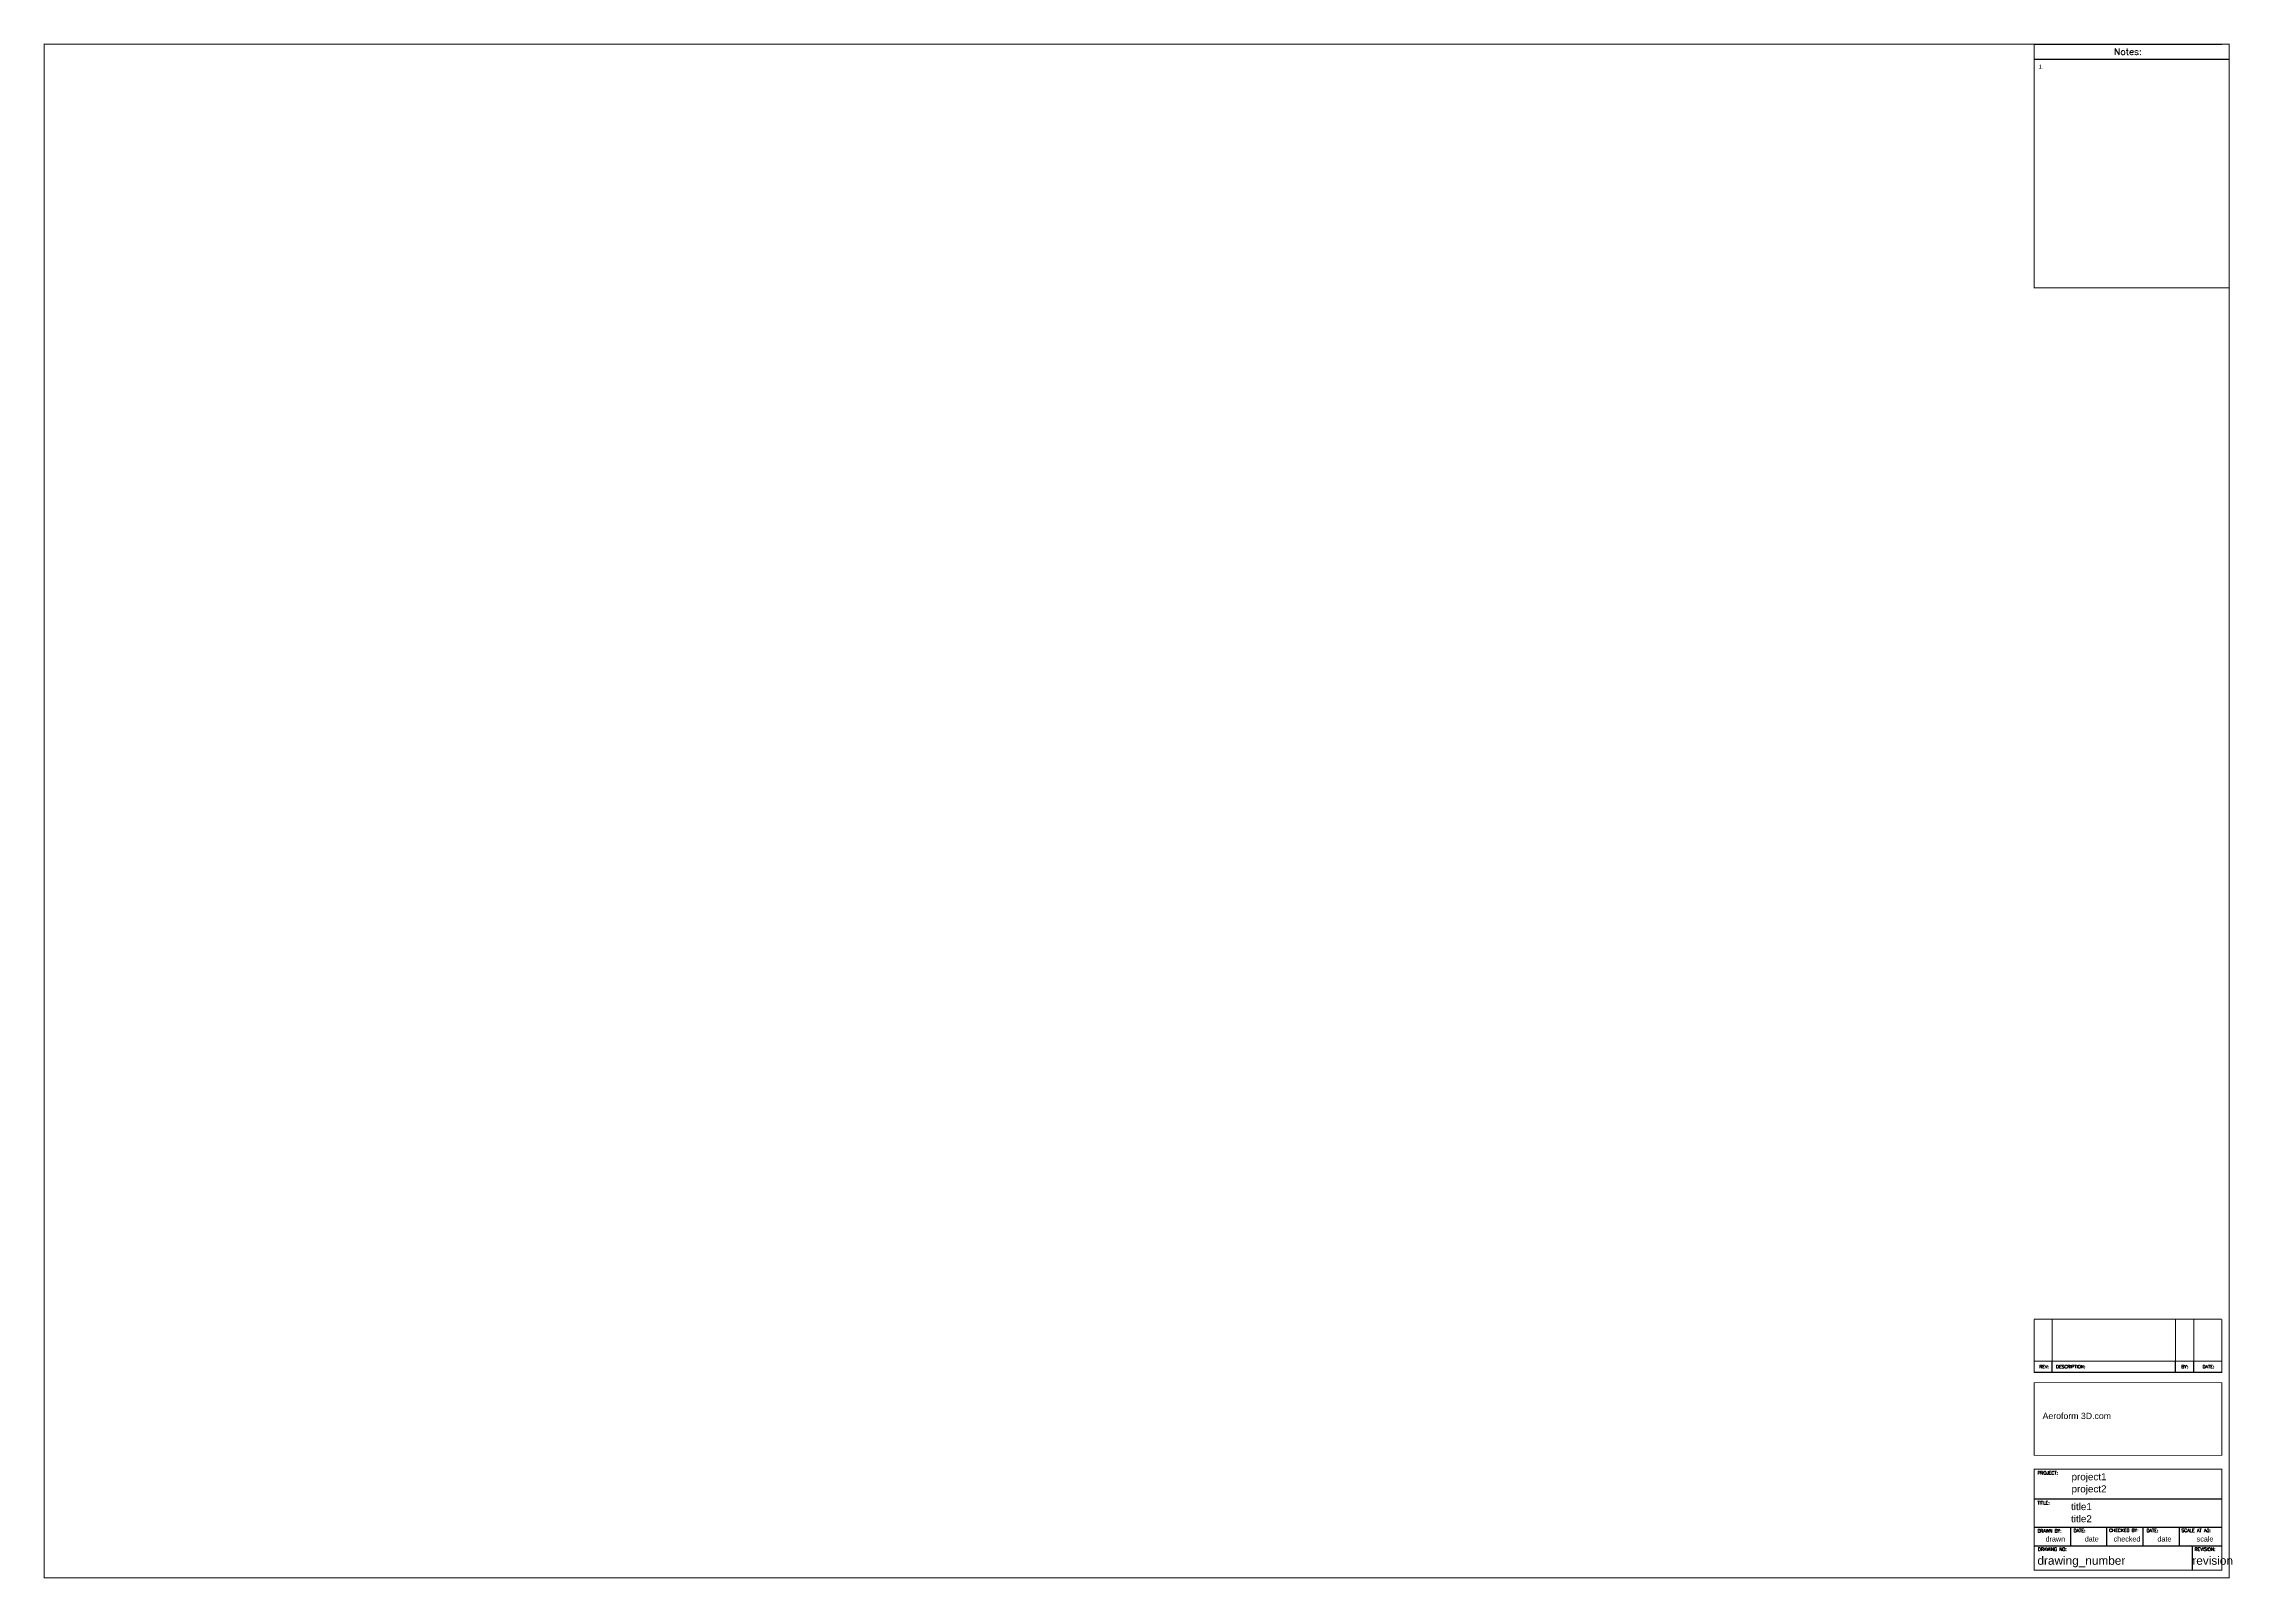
# Paper-space layout 'A0' of a CAD drawing. Header units: inches. Extents: x -171.7 to -125.7, y -118 to -85.7.
import ezdxf

# ---------------------------------------------------------------- set-up
doc = ezdxf.new("R2010")
doc.units = ezdxf.units.IN
for name, color, linetype in [('YS-TEXT-LARGE', 250, 'CONTINUOUS'), ('YS-TEXT-MEDIUM', 6, 'CONTINUOUS'), ('YS-TEXT-SMALL', 2, 'CONTINUOUS'), ('YS-TITLEBLOCK-BORDERS', 154, 'CONTINUOUS'), ('YS-TITLEBLOCK-TEXT-NONEDITABLE', 154, 'CONTINUOUS')]:
    doc.layers.add(name, color=color, linetype=linetype)
doc.styles.add('ROMANS', font='romans.shx')
doc.styles.add('YS TEXT', font='arial.ttf')

psp = doc.layouts.new('A0')

# ---------------------------------------------------------------- linework, layer by layer
at = {"layer": 'YS-TITLEBLOCK-BORDERS', "linetype": 'Continuous'}
for p, q in [((-129.892, -85.753), (-125.955, -85.753)), ((-129.892, -116.895), (-128.484, -116.895))]:
    psp.add_line(p, q, dxfattribs=at)
at = {"layer": 'YS-TITLEBLOCK-BORDERS', "color": 7, "linetype": 'Continuous'}
for p, q in [((-129.892, -86.068), (-125.797, -86.068)), ((-129.514, -113.643), (-129.514, -113.406)), ((-126.923, -113.643), (-126.923, -113.406)), ((-126.54, -113.643), (-126.54, -113.406)), ((-129.892, -113.643), (-125.955, -113.643)), ((-125.955, -116.304), (-129.892, -116.304)), ((-129.892, -116.895), (-125.955, -116.895)), ((-129.132, -116.895), (-129.132, -117.288)), ((-128.371, -116.895), (-128.371, -117.288)), ((-127.611, -116.895), (-127.611, -117.288)), ((-126.851, -116.895), (-126.851, -117.288)), ((-129.892, -117.288), (-125.955, -117.288)), ((-126.577, -117.288), (-126.577, -117.8))]:
    psp.add_line(p, q, dxfattribs=at)
at = {"layer": 'YS-TITLEBLOCK-BORDERS', "color": 7, "linetype": 'Continuous', "const_width": 0.0197}
for points in [[(-171.657, -85.753), (-125.797, -85.753), (-125.797, -117.958), (-171.657, -117.958)], [(-129.892, -85.753), (-125.797, -85.753), (-125.797, -90.868), (-129.892, -90.868)], [(-129.892, -113.86), (-125.955, -113.86), (-125.955, -115.386), (-129.892, -115.386)]]:
    psp.add_lwpolyline(points, close=True, dxfattribs=at)
for points in [[(-129.892, -113.406), (-129.892, -112.528)], [(-129.892, -112.528), (-125.955, -112.528)], [(-129.514, -113.406), (-129.514, -112.528)], [(-126.923, -113.406), (-126.923, -112.528)], [(-126.54, -113.406), (-126.54, -112.528)], [(-125.955, -113.406), (-125.955, -112.528)], [(-129.892, -113.406), (-129.892, -113.643), (-125.955, -113.643), (-125.955, -113.406), (-129.892, -113.406)], [(-125.955, -117.8), (-125.955, -115.674), (-129.892, -115.674), (-129.892, -117.8), (-125.955, -117.8)]]:
    psp.add_lwpolyline(points, dxfattribs=at)

# ---------------------------------------------------------------- texts
at = {"layer": 'YS-TEXT-LARGE', "linetype": 'Continuous', "insert": (-129.715, -114.493), "char_height": 0.29533, "attachment_point": 1, "style": 'YS TEXT'}
psp.add_mtext('{\\H0.44444x;Aeroform 3D.com\\P\\P\\H0.68751x; }', dxfattribs=at)
at = {"layer": 'YS-TEXT-MEDIUM', "color": 5, "style": 'YS TEXT'}
for s, insert, char_height, width, attachment_point in [('project1', (-129.107, -115.762), 0.1477, 1.08284, 1), ('project2', (-129.107, -116.017), 0.1477, 1.08284, 1), ('title1', (-129.117, -116.389), 0.1477, 0.67975, 1), ('title2', (-129.117, -116.644), 0.1477, 0.67975, 1), ('drawn', (-129.447, -117.088), 0.1083, 0.41408, 2), ('date', (-128.684, -117.088), 0.1083, 0.2959, 2), ('checked', (-127.943, -117.088), 0.1083, 0.56626, 2), ('date', (-127.157, -117.088), 0.1083, 0.2959, 2), ('scale', (-126.305, -117.088), 0.1083, 0.49856, 2), ('drawing_number', (-128.901, -117.507), 0.1772, 1.8565, 2), ('revision', (-126.145, -117.507), 0.1772, 0.85725, 2)]:
    psp.add_mtext(s, dxfattribs=dict(at, insert=insert, char_height=char_height, width=width, attachment_point=attachment_point))
at = {"layer": 'YS-TEXT-SMALL', "color": 5, "insert": (-129.794, -86.185), "char_height": 0.07875, "width": 0.38089, "attachment_point": 1, "style": 'YS TEXT'}
psp.add_mtext('\\pi-0.23626,l0.23626,t0.23626;1.^I', dxfattribs=at)
at = {"layer": 'YS-TITLEBLOCK-TEXT-NONEDITABLE', "color": 7, "linetype": 'Continuous', "insert": (-127.923, -85.91), "char_height": 0.1378, "width": 2.69613, "attachment_point": 5, "style": 'ROMANS'}
psp.add_mtext('Notes:', dxfattribs=at)
at = {"layer": 'YS-TITLEBLOCK-TEXT-NONEDITABLE', "linetype": 'Continuous', "style": 'ROMANS'}
for s, insert, char_height, width, attachment_point in [('REV:', (-129.685, -113.524), 0.0689, 1.66367, 5), ('DESCRIPTION:', (-129.436, -113.524), 0.06891, 1.66367, 4), ('BY:', (-126.73, -113.524), 0.0689, 1.66367, 5), ('DATE:', (-126.234, -113.524), 0.0689, 1.66367, 5), ('PROJECT:', (-129.822, -115.722), 0.0689, 1.48366, 1), ('TITLE:', (-129.822, -116.352), 0.0689, 1.48366, 1), ('DRAWN BY:', (-129.822, -116.939), 0.0689, 1.48366, 1), ('DATE:', (-129.062, -116.933), 0.0689, 1.47488, 1), ('CHECKED BY:', (-128.318, -116.927), 0.06891, 1.48366, 1), ('DATE:', (-127.534, -116.933), 0.0689, 1.47488, 1), ('SCALE AT A0:', (-126.802, -116.928), 0.06891, 1.48366, 1), ('DRAWING NO:', (-129.813, -117.323), 0.06891, 1.48366, 1), ('REVISION:', (-126.525, -117.323), 0.0689, 1.48366, 1)]:
    psp.add_mtext(s, dxfattribs=dict(at, insert=insert, char_height=char_height, width=width, attachment_point=attachment_point))

doc.saveas('drawing.dxf')
